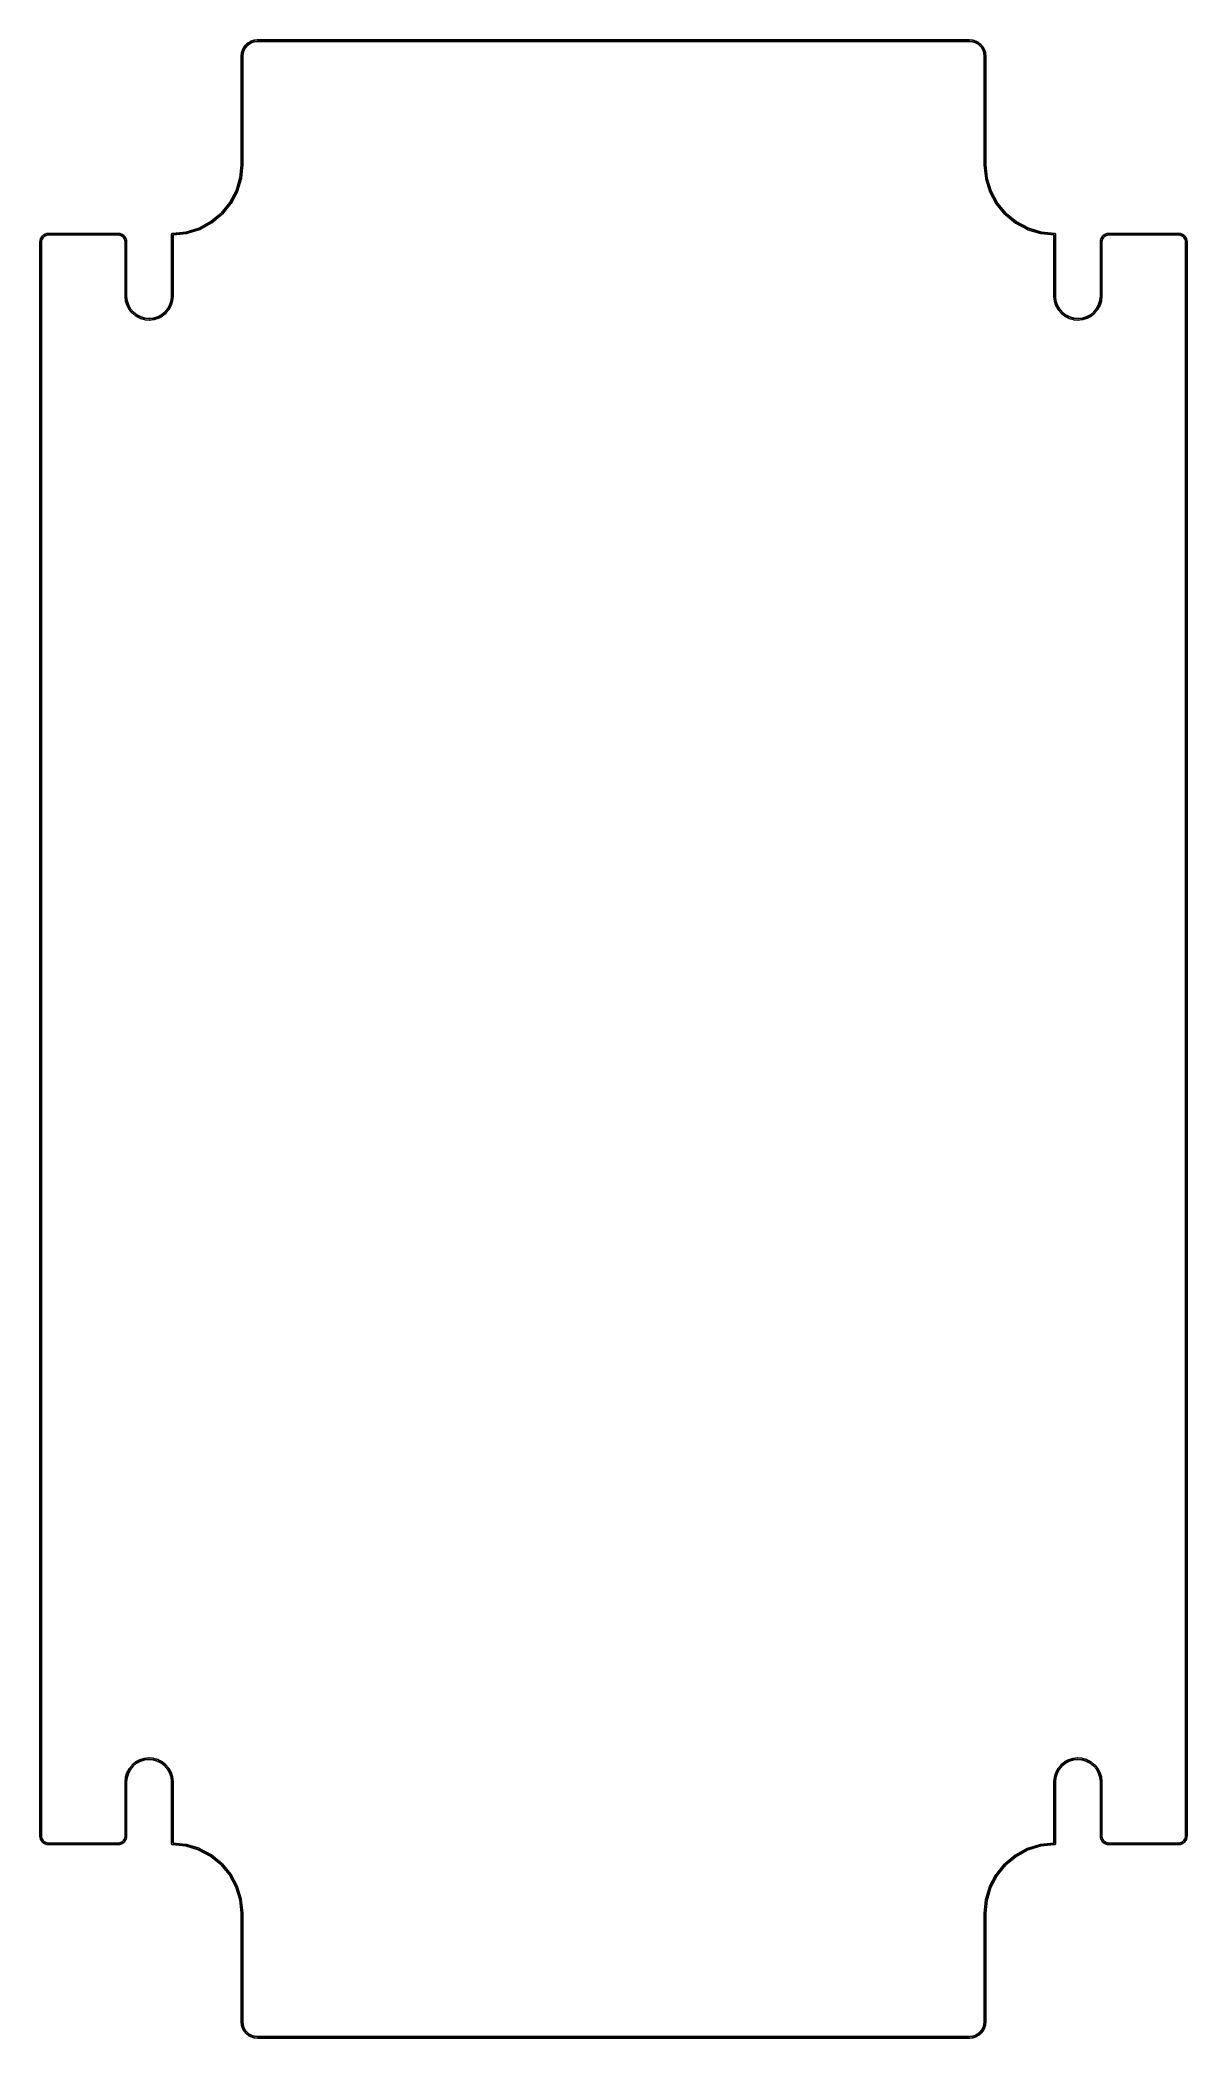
# Model space of a CAD drawing. Extents: x -18.5 to 18.5, y -32.3 to 32.3.
import ezdxf

# ---------------------------------------------------------------- set-up
doc = ezdxf.new("R2010")
doc.units = 0
doc.layers.add('BLACK', color=7, linetype='CONTINUOUS')

msp = doc.modelspace()

# ---------------------------------------------------------------- linework, layer by layer
at = {"layer": 'BLACK', "linetype": 'CONTINUOUS'}
for p, q in [((-11.5047, 32.2749), (-11.5036, 32.275)), ((-11.5036, 32.275), (-11.5013, 32.275)), ((-11.5013, 32.275), (-11.5012, 32.275)), ((-11.5012, 32.275), (11.5012, 32.275)), ((11.5012, 32.275), (11.5024, 32.2749)), ((-12.025, 31.7512), (-12.0249, 31.7524)), ((-12.025, 28.2512), (-12.025, 31.7512)), ((-12.0249, 31.7524), (-12.0154, 31.8496)), ((-12.0249, 31.7524), (-12.0249, 31.7524)), ((-12.0154, 31.8496), (-12.0153, 31.8499)), ((-12.0153, 31.8499), (-12.0148, 31.8521)), ((-12.0148, 31.8521), (-12.0144, 31.8543)), ((-12.0144, 31.8543), (-11.9862, 31.9478)), ((-11.9862, 31.9478), (-11.9861, 31.9481)), ((-11.9861, 31.9481), (-11.9852, 31.9502)), ((-11.9852, 31.9502), (-11.9843, 31.9523)), ((-11.9843, 31.9523), (-11.9385, 32.0384)), ((-11.9658, 31.8422), (-11.975, 31.7488)), ((-11.975, 31.7488), (-11.975, 28.2488)), ((-11.939, 31.931), (-11.9658, 31.8422)), ((-11.8955, 32.0128), (-11.939, 31.931)), ((-11.9385, 32.0384), (-11.9384, 32.0387)), ((-11.9384, 32.0387), (-11.9371, 32.0406)), ((-11.9371, 32.0406), (-11.9358, 32.0425)), ((-11.9358, 32.0425), (-11.8742, 32.1181)), ((-11.837, 32.0846), (-11.8955, 32.0128)), ((-11.8742, 32.1181), (-11.8739, 32.1184)), ((-11.8739, 32.1184), (-11.8723, 32.12)), ((-11.8723, 32.12), (-11.8707, 32.1216)), ((-11.8707, 32.1216), (-11.7955, 32.1838)), ((-11.7655, 32.1437), (-11.837, 32.0846)), ((-11.7955, 32.1838), (-11.7953, 32.184)), ((-11.7953, 32.184), (-11.7933, 32.1853)), ((-11.7933, 32.1853), (-11.7915, 32.1865)), ((-11.7915, 32.1865), (-11.7056, 32.2329)), ((-11.684, 32.1878), (-11.7655, 32.1437)), ((-11.7056, 32.2329), (-11.7053, 32.2331)), ((-11.7053, 32.2331), (-11.7032, 32.2339)), ((-11.7032, 32.2339), (-11.7012, 32.2348)), ((-11.7012, 32.2348), (-11.6079, 32.2637)), ((-11.5955, 32.2152), (-11.684, 32.1878)), ((-11.6079, 32.2637), (-11.6076, 32.2638)), ((-11.6076, 32.2638), (-11.6054, 32.2642)), ((-11.6054, 32.2642), (-11.6032, 32.2647)), ((-11.6032, 32.2647), (-11.5061, 32.2749)), ((-11.5021, 32.225), (-11.5955, 32.2152)), ((-11.5061, 32.2749), (-11.5058, 32.2749)), ((-11.5058, 32.2749), (-11.5047, 32.2749)), ((-11.4999, 32.225), (-11.5021, 32.225)), ((11.4988, 32.225), (-11.4999, 32.225)), ((11.5922, 32.2158), (11.4988, 32.225)), ((11.5024, 32.2749), (11.5024, 32.2749)), ((11.5024, 32.2749), (11.5996, 32.2654)), ((11.681, 32.189), (11.5922, 32.2158)), ((11.5996, 32.2654), (11.5999, 32.2653)), ((11.5999, 32.2653), (11.6021, 32.2648)), ((11.6021, 32.2648), (11.6043, 32.2644)), ((11.6043, 32.2644), (11.6978, 32.2362)), ((11.7628, 32.1455), (11.681, 32.189)), ((11.6978, 32.2362), (11.6981, 32.2361)), ((11.6981, 32.2361), (11.7002, 32.2352)), ((11.7002, 32.2352), (11.7023, 32.2343)), ((11.7023, 32.2343), (11.7884, 32.1885)), ((11.8346, 32.087), (11.7628, 32.1455)), ((11.7884, 32.1885), (11.7887, 32.1884)), ((11.7887, 32.1884), (11.7906, 32.1871)), ((11.7906, 32.1871), (11.7925, 32.1858)), ((11.7925, 32.1858), (11.8681, 32.1242)), ((11.8937, 32.0155), (11.8346, 32.087)), ((11.8681, 32.1242), (11.8684, 32.1239)), ((11.8684, 32.1239), (11.87, 32.1223)), ((11.87, 32.1223), (11.8716, 32.1207)), ((11.8716, 32.1207), (11.9338, 32.0455)), ((11.9378, 31.934), (11.8937, 32.0155)), ((11.9338, 32.0455), (11.934, 32.0453)), ((11.934, 32.0453), (11.9353, 32.0433)), ((11.9353, 32.0433), (11.9365, 32.0415)), ((11.9365, 32.0415), (11.9829, 31.9556)), ((11.9652, 31.8455), (11.9378, 31.934)), ((11.975, 31.7521), (11.9652, 31.8455)), ((11.975, 31.7499), (11.975, 31.7521)), ((11.975, 28.2503), (11.975, 31.7499)), ((11.9829, 31.9556), (11.9831, 31.9553)), ((11.9831, 31.9553), (11.9839, 31.9532)), ((11.9839, 31.9532), (11.9848, 31.9512)), ((11.9848, 31.9512), (12.0137, 31.8579)), ((12.0137, 31.8579), (12.0138, 31.8576)), ((12.0138, 31.8576), (12.0142, 31.8554)), ((12.0142, 31.8554), (12.0147, 31.8532)), ((12.0147, 31.8532), (12.0249, 31.7561)), ((12.0249, 31.7561), (12.0249, 31.7558)), ((12.0249, 31.7558), (12.0249, 31.7547)), ((12.0249, 31.7547), (12.025, 31.7536)), ((12.025, 31.7536), (12.025, 31.7513)), ((12.025, 31.7513), (12.025, 31.7512)), ((12.025, 31.7512), (12.025, 28.2501)), ((-12.193, 27.4022), (-12.0675, 27.8179)), ((-12.0189, 27.8057), (-12.1458, 27.3854)), ((-12.0675, 27.8179), (-12.025, 28.2512)), ((-12.0185, 27.8079), (-12.0189, 27.8057)), ((-12.018, 27.8102), (-12.0185, 27.8079)), ((-11.9751, 28.2476), (-12.018, 27.8105)), ((-12.018, 27.8105), (-12.018, 27.8102)), ((-11.975, 28.2488), (-11.9751, 28.2476)), ((-11.9751, 28.2476), (-11.9751, 28.2476)), ((11.975, 28.2499), (11.975, 28.2503)), ((11.975, 28.2496), (11.975, 28.2499)), ((11.975, 28.2488), (11.975, 28.2496)), ((11.9751, 28.2342), (11.975, 28.2488)), ((11.975, 28.2488), (11.975, 28.2488)), ((11.9752, 28.2331), (11.9751, 28.2342)), ((11.9752, 28.232), (11.9752, 28.2331)), ((11.9752, 28.2317), (11.9752, 28.232)), ((12.0211, 27.795), (11.9752, 28.2317)), ((12.0215, 27.7927), (12.0211, 27.795)), ((12.022, 27.7905), (12.0215, 27.7927)), ((12.0221, 27.7902), (12.022, 27.7905)), ((12.1519, 27.3707), (12.0221, 27.7902)), ((12.025, 28.2501), (12.0251, 28.2356)), ((12.0251, 28.2356), (12.0706, 27.8026)), ((12.0706, 27.8026), (12.199, 27.3878)), ((-12.3968, 27.0188), (-12.193, 27.4022)), ((-12.1477, 27.3809), (-12.3539, 26.9931)), ((-12.1468, 27.3829), (-12.1477, 27.3809)), ((-12.1459, 27.385), (-12.1468, 27.3829)), ((-12.1458, 27.3854), (-12.1459, 27.385)), ((12.1528, 27.3686), (12.1519, 27.3707)), ((12.1537, 27.3665), (12.1528, 27.3686)), ((12.1538, 27.3662), (12.1537, 27.3665)), ((12.3627, 26.9799), (12.1538, 27.3662)), ((12.199, 27.3878), (12.4055, 27.0059)), ((-13.0059, 26.4055), (-12.6713, 26.6823)), ((-12.6375, 26.6453), (-12.9759, 26.3654)), ((-12.6713, 26.6823), (-12.3968, 27.0188)), ((-12.6359, 26.6469), (-12.6375, 26.6453)), ((-12.6343, 26.6485), (-12.6359, 26.6469)), ((-12.6341, 26.6488), (-12.6343, 26.6485)), ((-12.3566, 26.9891), (-12.6341, 26.6488)), ((-12.3553, 26.9909), (-12.3566, 26.9891)), ((-12.354, 26.9928), (-12.3553, 26.9909)), ((-12.3539, 26.9931), (-12.354, 26.9928)), ((12.3639, 26.978), (12.3627, 26.9799)), ((12.3652, 26.9762), (12.3639, 26.978)), ((12.3654, 26.9759), (12.3652, 26.9762)), ((12.6453, 26.6375), (12.3654, 26.9759)), ((12.4055, 27.0059), (12.6823, 26.6713)), ((12.6469, 26.6359), (12.6453, 26.6375)), ((12.6485, 26.6343), (12.6469, 26.6359)), ((12.6488, 26.6341), (12.6485, 26.6343)), ((12.9891, 26.3566), (12.6488, 26.6341)), ((12.6823, 26.6713), (13.0188, 26.3968)), ((-18.5192, 25.8058), (-18.5051, 25.8525)), ((-18.5051, 25.8525), (-18.505, 25.8528)), ((-18.505, 25.8528), (-18.5041, 25.8549)), ((-18.5041, 25.8549), (-18.5032, 25.857)), ((-18.5032, 25.857), (-18.4803, 25.9001)), ((-18.4803, 25.9001), (-18.4801, 25.9004)), ((-18.4801, 25.9004), (-18.4788, 25.9023)), ((-18.4788, 25.9023), (-18.4776, 25.9041)), ((-18.4776, 25.9041), (-18.4468, 25.942)), ((-18.4579, 25.8357), (-18.4706, 25.7937)), ((-18.4373, 25.8744), (-18.4579, 25.8357)), ((-18.4468, 25.942), (-18.4465, 25.9422)), ((-18.4465, 25.9422), (-18.4449, 25.9438)), ((-18.4449, 25.9438), (-18.4433, 25.9454)), ((-18.4433, 25.9454), (-18.4057, 25.9765)), ((-18.4096, 25.9085), (-18.4373, 25.8744)), ((-18.3758, 25.9364), (-18.4096, 25.9085)), ((-18.4057, 25.9765), (-18.4055, 25.9767)), ((-18.4057, 25.9765), (-18.4057, 25.9765)), ((-18.4057, 25.9765), (-18.4057, 25.9765)), ((-18.4055, 25.9767), (-18.4036, 25.978)), ((-18.4036, 25.978), (-18.4017, 25.9793)), ((-18.4017, 25.9793), (-18.3588, 26.0025)), ((-18.3371, 25.9573), (-18.3758, 25.9364)), ((-18.3588, 26.0025), (-18.3585, 26.0026)), ((-18.3585, 26.0026), (-18.3563, 26.0035)), ((-18.3563, 26.0035), (-18.3543, 26.0043)), ((-18.3543, 26.0043), (-18.3077, 26.0188)), ((-18.2952, 25.9703), (-18.3371, 25.9573)), ((-18.3077, 26.0188), (-18.3073, 26.0189)), ((-18.3073, 26.0189), (-18.3051, 26.0193)), ((-18.3051, 26.0193), (-18.3029, 26.0198)), ((-18.3029, 26.0198), (-18.2544, 26.0249)), ((-18.2504, 25.975), (-18.2952, 25.9703)), ((-18.2544, 26.0249), (-18.254, 26.0249)), ((-18.254, 26.0249), (-18.2529, 26.0249)), ((-18.2529, 26.0249), (-18.2518, 26.025)), ((-18.2518, 26.025), (-18.2513, 26.025)), ((-18.2513, 26.025), (-18.2512, 26.025)), ((-18.2512, 26.025), (-15.9988, 26.025)), ((-18.2499, 25.975), (-18.2504, 25.975)), ((-16.0012, 25.975), (-18.2499, 25.975)), ((-15.9563, 25.9706), (-16.0012, 25.975)), ((-15.9988, 26.025), (-15.9976, 26.0249)), ((-15.9976, 26.0249), (-15.9976, 26.0249)), ((-15.9976, 26.0249), (-15.949, 26.0201)), ((-15.9143, 25.9579), (-15.9563, 25.9706)), ((-15.949, 26.0201), (-15.9487, 26.0201)), ((-15.9487, 26.0201), (-15.9464, 26.0196)), ((-15.9464, 26.0196), (-15.9442, 26.0192)), ((-15.9442, 26.0192), (-15.8975, 26.0051)), ((-15.8756, 25.9373), (-15.9143, 25.9579)), ((-15.8975, 26.0051), (-15.8975, 26.0051)), ((-15.8975, 26.0051), (-15.8972, 26.005)), ((-15.8972, 26.005), (-15.8951, 26.0041)), ((-15.8951, 26.0041), (-15.893, 26.0032)), ((-15.893, 26.0032), (-15.8499, 25.9803)), ((-15.8415, 25.9096), (-15.8756, 25.9373)), ((-15.8499, 25.9803), (-15.8496, 25.9801)), ((-15.8496, 25.9801), (-15.8477, 25.9788)), ((-15.8477, 25.9788), (-15.8459, 25.9776)), ((-15.8459, 25.9776), (-15.808, 25.9468)), ((-15.8136, 25.8758), (-15.8415, 25.9096)), ((-15.7927, 25.8371), (-15.8136, 25.8758)), ((-15.808, 25.9468), (-15.8078, 25.9465)), ((-15.8078, 25.9465), (-15.8062, 25.9449)), ((-15.8062, 25.9449), (-15.8046, 25.9433)), ((-15.8046, 25.9433), (-15.7735, 25.9057)), ((-15.7797, 25.7952), (-15.7927, 25.8371)), ((-15.7735, 25.9057), (-15.7735, 25.9057)), ((-15.7735, 25.9057), (-15.7735, 25.9057)), ((-15.7735, 25.9057), (-15.7733, 25.9055)), ((-15.7733, 25.9055), (-15.772, 25.9036)), ((-15.772, 25.9036), (-15.7707, 25.9017)), ((-15.7707, 25.9017), (-15.7475, 25.8588)), ((-15.7475, 25.8588), (-15.7474, 25.8585)), ((-15.7474, 25.8585), (-15.7465, 25.8563)), ((-15.7465, 25.8563), (-15.7457, 25.8543)), ((-15.7457, 25.8543), (-15.7312, 25.8077)), ((-14.275, 26.0012), (-14.2746, 26.0049)), ((-14.275, 24.0012), (-14.275, 26.0012)), ((-14.2746, 26.0049), (-14.2732, 26.0096)), ((-14.2732, 26.0096), (-14.2709, 26.014)), ((-14.2709, 26.014), (-14.2678, 26.0178)), ((-14.2678, 26.0178), (-14.264, 26.0209)), ((-14.264, 26.0209), (-14.2596, 26.0232)), ((-14.2596, 26.0232), (-14.2549, 26.0246)), ((-14.2549, 26.0246), (-14.25, 26.0251)), ((-14.25, 26.0251), (-14.2488, 26.025)), ((-14.2488, 26.025), (-14.2356, 26.0251)), ((-14.2356, 26.0251), (-13.8026, 26.0706)), ((-13.795, 26.0211), (-14.225, 25.9759)), ((-14.225, 25.9759), (-14.225, 23.9988)), ((-13.8026, 26.0706), (-13.3878, 26.199)), ((-13.7927, 26.0215), (-13.795, 26.0211)), ((-13.7905, 26.022), (-13.7927, 26.0215)), ((-13.7902, 26.0221), (-13.7905, 26.022)), ((-13.3707, 26.1519), (-13.7902, 26.0221)), ((-13.3878, 26.199), (-13.0059, 26.4055)), ((-13.3686, 26.1528), (-13.3707, 26.1519)), ((-13.3665, 26.1537), (-13.3686, 26.1528)), ((-13.3662, 26.1538), (-13.3665, 26.1537)), ((-12.9799, 26.3627), (-13.3662, 26.1538)), ((-12.978, 26.3639), (-12.9799, 26.3627)), ((-12.9762, 26.3652), (-12.978, 26.3639)), ((-12.9759, 26.3654), (-12.9762, 26.3652)), ((12.9909, 26.3553), (12.9891, 26.3566)), ((12.9928, 26.354), (12.9909, 26.3553)), ((12.9931, 26.3539), (12.9928, 26.354)), ((13.3809, 26.1477), (12.9931, 26.3539)), ((13.0188, 26.3968), (13.4022, 26.193)), ((13.3829, 26.1468), (13.3809, 26.1477)), ((13.385, 26.1459), (13.3829, 26.1468)), ((13.3854, 26.1458), (13.385, 26.1459)), ((13.8057, 26.0189), (13.3854, 26.1458)), ((13.4022, 26.193), (13.8179, 26.0675)), ((13.8079, 26.0185), (13.8057, 26.0189)), ((13.8102, 26.018), (13.8079, 26.0185)), ((13.8105, 26.018), (13.8102, 26.018)), ((14.225, 25.9773), (13.8105, 26.018)), ((13.8179, 26.0675), (14.2524, 26.0249)), ((14.225, 24.0002), (14.225, 25.9773)), ((14.2524, 26.0249), (14.2527, 26.0249)), ((14.2527, 26.0249), (14.2549, 26.0246)), ((14.2549, 26.0246), (14.2596, 26.0232)), ((14.2596, 26.0232), (14.264, 26.0209)), ((14.264, 26.0209), (14.2678, 26.0178)), ((14.2678, 26.0178), (14.2709, 26.014)), ((14.2709, 26.014), (14.2732, 26.0096)), ((14.2732, 26.0096), (14.2746, 26.0049)), ((14.2746, 26.0049), (14.275, 26.0012)), ((14.275, 26.0012), (14.275, 24)), ((15.7308, 25.8058), (15.7449, 25.8525)), ((15.7449, 25.8525), (15.745, 25.8528)), ((15.745, 25.8528), (15.7459, 25.8549)), ((15.7459, 25.8549), (15.7468, 25.857)), ((15.7468, 25.857), (15.7697, 25.9001)), ((15.7697, 25.9001), (15.7699, 25.9004)), ((15.7699, 25.9004), (15.7712, 25.9023)), ((15.7712, 25.9023), (15.7724, 25.9041)), ((15.7724, 25.9041), (15.8032, 25.942)), ((15.7921, 25.8357), (15.7794, 25.7937)), ((15.8127, 25.8744), (15.7921, 25.8357)), ((15.8032, 25.942), (15.8035, 25.9422)), ((15.8035, 25.9422), (15.8051, 25.9438)), ((15.8051, 25.9438), (15.8067, 25.9454)), ((15.8067, 25.9454), (15.8443, 25.9765)), ((15.8404, 25.9085), (15.8127, 25.8744)), ((15.8742, 25.9364), (15.8404, 25.9085)), ((15.8443, 25.9765), (15.8445, 25.9767)), ((15.8443, 25.9765), (15.8443, 25.9765)), ((15.8443, 25.9765), (15.8443, 25.9765)), ((15.8445, 25.9767), (15.8464, 25.978)), ((15.8464, 25.978), (15.8483, 25.9793)), ((15.8483, 25.9793), (15.8912, 26.0025)), ((15.9129, 25.9573), (15.8742, 25.9364)), ((15.8912, 26.0025), (15.8915, 26.0026)), ((15.8915, 26.0026), (15.8936, 26.0035)), ((15.8936, 26.0035), (15.8957, 26.0043)), ((15.8957, 26.0043), (15.9423, 26.0188)), ((15.9548, 25.9703), (15.9129, 25.9573)), ((15.9423, 26.0188), (15.9427, 26.0189)), ((15.9427, 26.0189), (15.9449, 26.0193)), ((15.9449, 26.0193), (15.9471, 26.0198)), ((15.9471, 26.0198), (15.9956, 26.0249)), ((15.9996, 25.975), (15.9548, 25.9703)), ((15.9956, 26.0249), (15.996, 26.0249)), ((15.996, 26.0249), (15.9971, 26.0249)), ((15.9971, 26.0249), (15.9982, 26.025)), ((15.9982, 26.025), (15.9987, 26.025)), ((15.9987, 26.025), (15.9988, 26.025)), ((15.9988, 26.025), (18.2512, 26.025)), ((16.0001, 25.975), (15.9996, 25.975)), ((18.2488, 25.975), (16.0001, 25.975)), ((18.2937, 25.9706), (18.2488, 25.975)), ((18.2512, 26.025), (18.2524, 26.0249)), ((18.2524, 26.0249), (18.2524, 26.0249)), ((18.2524, 26.0249), (18.301, 26.0201)), ((18.3357, 25.9579), (18.2937, 25.9706)), ((18.301, 26.0201), (18.3013, 26.0201)), ((18.3013, 26.0201), (18.3036, 26.0196)), ((18.3036, 26.0196), (18.3058, 26.0192)), ((18.3058, 26.0192), (18.3525, 26.0051)), ((18.3744, 25.9373), (18.3357, 25.9579)), ((18.3525, 26.0051), (18.3525, 26.0051)), ((18.3525, 26.0051), (18.3528, 26.005)), ((18.3528, 26.005), (18.3549, 26.0041)), ((18.3549, 26.0041), (18.357, 26.0032)), ((18.357, 26.0032), (18.4001, 25.9803)), ((18.4085, 25.9096), (18.3744, 25.9373)), ((18.4001, 25.9803), (18.4004, 25.9801)), ((18.4004, 25.9801), (18.4023, 25.9788)), ((18.4023, 25.9788), (18.4041, 25.9776)), ((18.4041, 25.9776), (18.442, 25.9468)), ((18.4364, 25.8758), (18.4085, 25.9096)), ((18.4573, 25.8371), (18.4364, 25.8758)), ((18.442, 25.9468), (18.4422, 25.9465)), ((18.4422, 25.9465), (18.4438, 25.9449)), ((18.4438, 25.9449), (18.4454, 25.9433)), ((18.4454, 25.9433), (18.4765, 25.9057)), ((18.4703, 25.7952), (18.4573, 25.8371)), ((18.4765, 25.9057), (18.4765, 25.9057)), ((18.4765, 25.9057), (18.4765, 25.9057)), ((18.4765, 25.9057), (18.4767, 25.9055)), ((18.4767, 25.9055), (18.478, 25.9036)), ((18.478, 25.9036), (18.4793, 25.9017)), ((18.4793, 25.9017), (18.5025, 25.8588)), ((18.5025, 25.8588), (18.5026, 25.8585)), ((18.5026, 25.8585), (18.5035, 25.8563)), ((18.5035, 25.8563), (18.5043, 25.8543)), ((18.5043, 25.8543), (18.5188, 25.8077)), ((-18.525, 25.7512), (-18.5249, 25.7524)), ((-18.525, 15.7488), (-18.525, 25.7512)), ((-18.5249, 25.7524), (-18.5201, 25.801)), ((-18.5249, 25.7524), (-18.5249, 25.7524)), ((-18.5201, 25.8013), (-18.5196, 25.8036)), ((-18.5201, 25.801), (-18.5201, 25.8013)), ((-18.5196, 25.8036), (-18.5192, 25.8058)), ((-18.4706, 25.7937), (-18.475, 25.7488)), ((-18.475, 25.7488), (-18.475, -25.7499)), ((-15.775, 25.7504), (-15.7797, 25.7952)), ((-15.775, 25.7499), (-15.775, 25.7504)), ((-15.775, 24.0002), (-15.775, 25.7499)), ((-15.7312, 25.8077), (-15.7311, 25.8073)), ((-15.7311, 25.8073), (-15.7307, 25.8051)), ((-15.7307, 25.8051), (-15.7302, 25.8029)), ((-15.7302, 25.8029), (-15.7251, 25.7544)), ((-15.7251, 25.7544), (-15.7251, 25.754)), ((-15.7251, 25.754), (-15.7251, 25.7529)), ((-15.7251, 25.7529), (-15.725, 25.7518)), ((-15.725, 25.7518), (-15.725, 25.7513)), ((-15.725, 25.7513), (-15.725, 25.7512)), ((-15.725, 25.7512), (-15.725, 24)), ((15.725, 25.7512), (15.7251, 25.7524)), ((15.725, 24.0012), (15.725, 25.7512)), ((15.7251, 25.7524), (15.7299, 25.801)), ((15.7251, 25.7524), (15.7251, 25.7524)), ((15.7299, 25.8013), (15.7304, 25.8036)), ((15.7299, 25.801), (15.7299, 25.8013)), ((15.7304, 25.8036), (15.7308, 25.8058)), ((15.7794, 25.7937), (15.775, 25.7488)), ((15.775, 25.7488), (15.775, 23.9988)), ((18.475, 25.7504), (18.4703, 25.7952)), ((18.475, 25.7499), (18.475, 25.7504)), ((18.475, -25.7488), (18.475, 25.7499)), ((18.5188, 25.8077), (18.5189, 25.8073)), ((18.5189, 25.8073), (18.5193, 25.8051)), ((18.5193, 25.8051), (18.5198, 25.8029)), ((18.5198, 25.8029), (18.5249, 25.7544)), ((18.5249, 25.7544), (18.5249, 25.754)), ((18.5249, 25.754), (18.5249, 25.7529)), ((18.5249, 25.7529), (18.525, 25.7518)), ((18.525, 25.7518), (18.525, 25.7513)), ((18.525, 25.7513), (18.525, 25.7512)), ((18.525, 25.7512), (18.525, -25.7512)), ((-15.775, 23.9998), (-15.775, 24.0002)), ((-15.775, 24.0002), (-15.775, 24.0002)), ((-15.775, 23.9988), (-15.775, 23.9998)), ((-15.775, 23.9987), (-15.775, 23.9988)), ((-15.7749, 23.9894), (-15.775, 23.9987)), ((-15.7748, 23.9882), (-15.7749, 23.9894)), ((-15.7748, 23.9871), (-15.7748, 23.9882)), ((-15.7748, 23.9867), (-15.7748, 23.9871)), ((-15.7585, 23.8413), (-15.7748, 23.9867)), ((-15.725, 24), (-15.7249, 23.991)), ((-15.7249, 23.991), (-15.709, 23.8493)), ((-14.2889, 23.8592), (-14.275, 24.0012)), ((-14.2251, 23.9976), (-14.2394, 23.8519)), ((-14.225, 23.9988), (-14.2251, 23.9976)), ((-14.2251, 23.9976), (-14.2251, 23.9976)), ((14.225, 23.9998), (14.225, 24.0002)), ((14.225, 24.0002), (14.225, 24.0002)), ((14.225, 23.9988), (14.225, 23.9998)), ((14.225, 23.9987), (14.225, 23.9988)), ((14.2251, 23.9894), (14.225, 23.9987)), ((14.2252, 23.9882), (14.2251, 23.9894)), ((14.2252, 23.9871), (14.2252, 23.9882)), ((14.2252, 23.9867), (14.2252, 23.9871)), ((14.2415, 23.8413), (14.2252, 23.9867)), ((14.275, 24), (14.2751, 23.991)), ((14.2751, 23.991), (14.291, 23.8493)), ((15.7111, 23.8592), (15.725, 24.0012)), ((15.7749, 23.9976), (15.7606, 23.8519)), ((15.775, 23.9988), (15.7749, 23.9976)), ((15.7749, 23.9976), (15.7749, 23.9976)), ((-15.758, 23.8391), (-15.7585, 23.8413)), ((-15.7575, 23.8368), (-15.758, 23.8391)), ((-15.7574, 23.8365), (-15.7575, 23.8368)), ((-15.7132, 23.697), (-15.7574, 23.8365)), ((-15.7123, 23.6949), (-15.7132, 23.697)), ((-15.7114, 23.6928), (-15.7123, 23.6949)), ((-15.7113, 23.6925), (-15.7114, 23.6928)), ((-15.6407, 23.5642), (-15.7113, 23.6925)), ((-15.709, 23.8493), (-15.6663, 23.7144)), ((-15.6663, 23.7144), (-15.5981, 23.5905)), ((-15.6395, 23.5624), (-15.6407, 23.5642)), ((-15.6382, 23.5605), (-15.6395, 23.5624)), ((-15.638, 23.5602), (-15.6382, 23.5605)), ((-15.5439, 23.4481), (-15.638, 23.5602)), ((-15.5981, 23.5905), (-15.5072, 23.4821)), ((-15.5423, 23.4465), (-15.5439, 23.4481)), ((-15.5407, 23.4449), (-15.5423, 23.4465)), ((-15.5404, 23.4447), (-15.5407, 23.4449)), ((-15.4263, 23.3529), (-15.5404, 23.4447)), ((-15.5072, 23.4821), (-15.3969, 23.3934)), ((-15.4245, 23.3517), (-15.4263, 23.3529)), ((-15.4226, 23.3504), (-15.4245, 23.3517)), ((-15.4223, 23.3503), (-15.4226, 23.3504)), ((-15.4222, 23.3503), (-15.4223, 23.3503)), ((-15.4223, 23.3503), (-15.4223, 23.3503)), ((-15.2925, 23.2825), (-15.4222, 23.3503)), ((-15.3969, 23.3934), (-15.2715, 23.3279)), ((-15.2904, 23.2816), (-15.2925, 23.2825)), ((-15.2883, 23.2807), (-15.2904, 23.2816)), ((-15.288, 23.2806), (-15.2883, 23.2807)), ((-15.1476, 23.2393), (-15.288, 23.2806)), ((-15.288, 23.2806), (-15.288, 23.2806)), ((-15.2715, 23.3279), (-15.1358, 23.288)), ((-15.1454, 23.2389), (-15.1476, 23.2393)), ((-15.1431, 23.2384), (-15.1454, 23.2389)), ((-15.1428, 23.2384), (-15.1431, 23.2384)), ((-14.997, 23.2251), (-15.1428, 23.2384)), ((-15.1358, 23.288), (-14.9949, 23.2751)), ((-14.9949, 23.2751), (-14.8542, 23.2899)), ((-14.8466, 23.2405), (-14.9922, 23.2252)), ((-14.8542, 23.2899), (-14.7191, 23.3318)), ((-14.8444, 23.2409), (-14.8466, 23.2405)), ((-14.8421, 23.2413), (-14.8444, 23.2409)), ((-14.8418, 23.2414), (-14.8421, 23.2413)), ((-14.702, 23.2847), (-14.8418, 23.2414)), ((-14.7191, 23.3318), (-14.5947, 23.399)), ((-14.6999, 23.2856), (-14.702, 23.2847)), ((-14.6978, 23.2864), (-14.6999, 23.2856)), ((-14.6975, 23.2866), (-14.6978, 23.2864)), ((-14.5687, 23.3562), (-14.6975, 23.2866)), ((-14.5947, 23.399), (-14.4856, 23.4892)), ((-14.5668, 23.3575), (-14.5687, 23.3562)), ((-14.5649, 23.3587), (-14.5668, 23.3575)), ((-14.5647, 23.359), (-14.5649, 23.3587)), ((-14.4519, 23.4523), (-14.5647, 23.359)), ((-14.4856, 23.4892), (-14.3962, 23.5989)), ((-14.4503, 23.4539), (-14.4519, 23.4523)), ((-14.4487, 23.4555), (-14.4503, 23.4539)), ((-14.4484, 23.4557), (-14.4487, 23.4555)), ((-14.3559, 23.5692), (-14.4484, 23.4557)), ((-14.3962, 23.5989), (-14.3298, 23.7238)), ((-14.3547, 23.571), (-14.3559, 23.5692)), ((-14.3534, 23.5729), (-14.3547, 23.571)), ((-14.3532, 23.5732), (-14.3534, 23.5729)), ((-14.2845, 23.7025), (-14.3532, 23.5732)), ((-14.3298, 23.7238), (-14.2889, 23.8592)), ((-14.2837, 23.7045), (-14.2845, 23.7025)), ((-14.2828, 23.7066), (-14.2837, 23.7045)), ((-14.2827, 23.707), (-14.2828, 23.7066)), ((-14.2404, 23.8471), (-14.2827, 23.707)), ((-14.2399, 23.8493), (-14.2404, 23.8471)), ((-14.2394, 23.8515), (-14.2399, 23.8493)), ((-14.2394, 23.8519), (-14.2394, 23.8515)), ((14.242, 23.8391), (14.2415, 23.8413)), ((14.2425, 23.8368), (14.242, 23.8391)), ((14.2426, 23.8365), (14.2425, 23.8368)), ((14.2868, 23.697), (14.2426, 23.8365)), ((14.2877, 23.6949), (14.2868, 23.697)), ((14.2886, 23.6928), (14.2877, 23.6949)), ((14.2887, 23.6925), (14.2886, 23.6928)), ((14.3593, 23.5642), (14.2887, 23.6925)), ((14.291, 23.8493), (14.3337, 23.7144)), ((14.3337, 23.7144), (14.4019, 23.5905)), ((14.3605, 23.5624), (14.3593, 23.5642)), ((14.3618, 23.5605), (14.3605, 23.5624)), ((14.362, 23.5602), (14.3618, 23.5605)), ((14.4561, 23.4481), (14.362, 23.5602)), ((14.4019, 23.5905), (14.4928, 23.4821)), ((14.4577, 23.4465), (14.4561, 23.4481)), ((14.4593, 23.4449), (14.4577, 23.4465)), ((14.4596, 23.4447), (14.4593, 23.4449)), ((14.5737, 23.3529), (14.4596, 23.4447)), ((14.4928, 23.4821), (14.6031, 23.3934)), ((14.5755, 23.3517), (14.5737, 23.3529)), ((14.5774, 23.3504), (14.5755, 23.3517)), ((14.5777, 23.3503), (14.5774, 23.3504)), ((14.5778, 23.3503), (14.5777, 23.3503)), ((14.5777, 23.3503), (14.5777, 23.3503)), ((14.7075, 23.2825), (14.5778, 23.3503)), ((14.6031, 23.3934), (14.7285, 23.3279)), ((14.7096, 23.2816), (14.7075, 23.2825)), ((14.7117, 23.2807), (14.7096, 23.2816)), ((14.712, 23.2806), (14.7117, 23.2807)), ((14.8524, 23.2393), (14.712, 23.2806)), ((14.712, 23.2806), (14.712, 23.2806)), ((14.7285, 23.3279), (14.8642, 23.288)), ((14.8546, 23.2389), (14.8524, 23.2393)), ((14.8569, 23.2384), (14.8546, 23.2389)), ((14.8572, 23.2384), (14.8569, 23.2384)), ((15.003, 23.2251), (14.8572, 23.2384)), ((14.8642, 23.288), (15.0051, 23.2751)), ((15.0051, 23.2751), (15.1458, 23.2899)), ((15.1534, 23.2405), (15.0078, 23.2252)), ((15.1458, 23.2899), (15.2809, 23.3318)), ((15.1556, 23.2409), (15.1534, 23.2405)), ((15.1579, 23.2413), (15.1556, 23.2409)), ((15.1582, 23.2414), (15.1579, 23.2413)), ((15.298, 23.2847), (15.1582, 23.2414)), ((15.2809, 23.3318), (15.4053, 23.399)), ((15.3001, 23.2856), (15.298, 23.2847)), ((15.3022, 23.2864), (15.3001, 23.2856)), ((15.3025, 23.2866), (15.3022, 23.2864)), ((15.4313, 23.3562), (15.3025, 23.2866)), ((15.4053, 23.399), (15.5144, 23.4892)), ((15.4332, 23.3575), (15.4313, 23.3562)), ((15.4351, 23.3587), (15.4332, 23.3575)), ((15.4353, 23.359), (15.4351, 23.3587)), ((15.5481, 23.4523), (15.4353, 23.359)), ((15.5144, 23.4892), (15.6038, 23.5989)), ((15.5497, 23.4539), (15.5481, 23.4523)), ((15.5513, 23.4555), (15.5497, 23.4539)), ((15.5516, 23.4557), (15.5513, 23.4555)), ((15.6441, 23.5692), (15.5516, 23.4557)), ((15.6038, 23.5989), (15.6702, 23.7238)), ((15.6453, 23.571), (15.6441, 23.5692)), ((15.6466, 23.5729), (15.6453, 23.571)), ((15.6468, 23.5732), (15.6466, 23.5729)), ((15.7155, 23.7025), (15.6468, 23.5732)), ((15.6702, 23.7238), (15.7111, 23.8592)), ((15.7163, 23.7045), (15.7155, 23.7025)), ((15.7172, 23.7066), (15.7163, 23.7045)), ((15.7173, 23.707), (15.7172, 23.7066)), ((15.7596, 23.8471), (15.7173, 23.707)), ((15.7601, 23.8493), (15.7596, 23.8471)), ((15.7606, 23.8515), (15.7601, 23.8493)), ((15.7606, 23.8519), (15.7606, 23.8515)), ((-14.9948, 23.2251), (-14.997, 23.2251)), ((-14.9925, 23.2251), (-14.9948, 23.2251)), ((-14.9922, 23.2252), (-14.9925, 23.2251)), ((15.0052, 23.2251), (15.003, 23.2251)), ((15.0075, 23.2251), (15.0052, 23.2251)), ((15.0078, 23.2252), (15.0075, 23.2251)), ((-18.525, -25.7512), (-18.525, 15.7488)), ((-18.525, 15.7488), (-18.525, 15.7488)), ((-15.1534, -23.2405), (-15.0078, -23.2252)), ((-15.0078, -23.2252), (-15.0075, -23.2251)), ((-15.0075, -23.2251), (-15.0052, -23.2251)), ((-15.0052, -23.2251), (-15.003, -23.2251)), ((-15.003, -23.2251), (-14.8572, -23.2384)), ((14.8466, -23.2405), (14.9922, -23.2252)), ((14.9922, -23.2252), (14.9925, -23.2251)), ((14.9925, -23.2251), (14.9948, -23.2251)), ((14.9948, -23.2251), (14.997, -23.2251)), ((14.997, -23.2251), (15.1428, -23.2384)), ((-15.7749, -23.9976), (-15.7606, -23.8519)), ((-15.7606, -23.8515), (-15.7601, -23.8493)), ((-15.7606, -23.8519), (-15.7606, -23.8515)), ((-15.7601, -23.8493), (-15.7596, -23.8471)), ((-15.7596, -23.8471), (-15.7173, -23.707)), ((-15.7111, -23.8592), (-15.725, -24.0012)), ((-15.7173, -23.707), (-15.7172, -23.7066)), ((-15.7172, -23.7066), (-15.7163, -23.7046)), ((-15.7163, -23.7046), (-15.7155, -23.7025)), ((-15.7155, -23.7025), (-15.6468, -23.5732)), ((-15.6702, -23.7238), (-15.7111, -23.8592)), ((-15.6038, -23.5989), (-15.6702, -23.7238)), ((-15.6468, -23.5732), (-15.6466, -23.5729)), ((-15.6468, -23.5732), (-15.6468, -23.5732)), ((-15.6468, -23.5732), (-15.6468, -23.5732)), ((-15.6466, -23.5729), (-15.6453, -23.5711)), ((-15.6453, -23.5711), (-15.6441, -23.5692)), ((-15.6441, -23.5692), (-15.5516, -23.4557)), ((-15.5144, -23.4892), (-15.6038, -23.5989)), ((-15.5516, -23.4557), (-15.5516, -23.4557)), ((-15.5516, -23.4557), (-15.5515, -23.4557)), ((-15.5515, -23.4557), (-15.5513, -23.4555)), ((-15.5513, -23.4555), (-15.5497, -23.4539)), ((-15.5497, -23.4539), (-15.5481, -23.4523)), ((-15.5481, -23.4523), (-15.4353, -23.359)), ((-15.4053, -23.399), (-15.5144, -23.4892)), ((-15.4353, -23.359), (-15.4351, -23.3587)), ((-15.4353, -23.359), (-15.4353, -23.359)), ((-15.4353, -23.359), (-15.4353, -23.359)), ((-15.4351, -23.3587), (-15.4331, -23.3575)), ((-15.4331, -23.3575), (-15.4313, -23.3562)), ((-15.4313, -23.3562), (-15.3025, -23.2866)), ((-15.2809, -23.3318), (-15.4053, -23.399)), ((-15.3025, -23.2866), (-15.3022, -23.2864)), ((-15.3022, -23.2864), (-15.3001, -23.2856)), ((-15.3001, -23.2856), (-15.298, -23.2847)), ((-15.298, -23.2847), (-15.1582, -23.2414)), ((-15.1458, -23.2899), (-15.2809, -23.3318)), ((-15.1582, -23.2414), (-15.1579, -23.2413)), ((-15.1579, -23.2413), (-15.1556, -23.2409)), ((-15.1556, -23.2409), (-15.1534, -23.2405)), ((-15.0051, -23.2751), (-15.1458, -23.2899)), ((-14.8642, -23.288), (-15.0051, -23.2751)), ((-14.7285, -23.3279), (-14.8642, -23.288)), ((-14.8572, -23.2384), (-14.8572, -23.2384)), ((-14.8572, -23.2384), (-14.8569, -23.2384)), ((-14.8569, -23.2384), (-14.8546, -23.2389)), ((-14.8546, -23.2389), (-14.8524, -23.2393)), ((-14.8524, -23.2393), (-14.712, -23.2806)), ((-14.6031, -23.3934), (-14.7285, -23.3279)), ((-14.712, -23.2806), (-14.712, -23.2806)), ((-14.712, -23.2806), (-14.7117, -23.2807)), ((-14.7117, -23.2807), (-14.7095, -23.2816)), ((-14.7095, -23.2816), (-14.7075, -23.2825)), ((-14.7075, -23.2825), (-14.5777, -23.3503)), ((-14.4928, -23.4821), (-14.6031, -23.3934)), ((-14.5777, -23.3503), (-14.5774, -23.3504)), ((-14.5774, -23.3504), (-14.5755, -23.3517)), ((-14.5755, -23.3517), (-14.5737, -23.3529)), ((-14.5737, -23.3529), (-14.4596, -23.4447)), ((-14.4019, -23.5905), (-14.4928, -23.4821)), ((-14.4596, -23.4447), (-14.4596, -23.4447)), ((-14.4596, -23.4447), (-14.4596, -23.4447)), ((-14.4596, -23.4447), (-14.4593, -23.4449)), ((-14.4593, -23.4449), (-14.4577, -23.4465)), ((-14.4577, -23.4465), (-14.4561, -23.4481)), ((-14.4561, -23.4481), (-14.362, -23.5602)), ((-14.3337, -23.7144), (-14.4019, -23.5905)), ((-14.362, -23.5602), (-14.3618, -23.5605)), ((-14.3618, -23.5605), (-14.3605, -23.5624)), ((-14.3605, -23.5624), (-14.3593, -23.5642)), ((-14.3593, -23.5642), (-14.2887, -23.6925)), ((-14.291, -23.8493), (-14.3337, -23.7144)), ((-14.2751, -23.991), (-14.291, -23.8493)), ((-14.2887, -23.6925), (-14.2886, -23.6928)), ((-14.2886, -23.6928), (-14.2877, -23.6949)), ((-14.2877, -23.6949), (-14.2868, -23.697)), ((-14.2868, -23.697), (-14.2426, -23.8365)), ((-14.2426, -23.8365), (-14.2425, -23.8368)), ((-14.2425, -23.8368), (-14.242, -23.8391)), ((-14.242, -23.8391), (-14.2415, -23.8413)), ((-14.2415, -23.8413), (-14.2252, -23.9867)), ((14.2251, -23.9976), (14.2394, -23.8519)), ((14.2394, -23.8515), (14.2399, -23.8493)), ((14.2394, -23.8519), (14.2394, -23.8515)), ((14.2399, -23.8493), (14.2404, -23.8471)), ((14.2404, -23.8471), (14.2827, -23.707)), ((14.2889, -23.8592), (14.275, -24.0012)), ((14.2827, -23.707), (14.2828, -23.7066)), ((14.2828, -23.7066), (14.2837, -23.7046)), ((14.2837, -23.7046), (14.2845, -23.7025)), ((14.2845, -23.7025), (14.3532, -23.5732)), ((14.3298, -23.7238), (14.2889, -23.8592)), ((14.3962, -23.5989), (14.3298, -23.7238)), ((14.3532, -23.5732), (14.3534, -23.5729)), ((14.3532, -23.5732), (14.3532, -23.5732)), ((14.3532, -23.5732), (14.3532, -23.5732)), ((14.3534, -23.5729), (14.3547, -23.5711)), ((14.3547, -23.5711), (14.3559, -23.5692)), ((14.3559, -23.5692), (14.4484, -23.4557)), ((14.4856, -23.4892), (14.3962, -23.5989)), ((14.4484, -23.4557), (14.4484, -23.4557)), ((14.4484, -23.4557), (14.4485, -23.4557)), ((14.4485, -23.4557), (14.4487, -23.4555)), ((14.4487, -23.4555), (14.4503, -23.4539)), ((14.4503, -23.4539), (14.4519, -23.4523)), ((14.4519, -23.4523), (14.5647, -23.359)), ((14.5947, -23.399), (14.4856, -23.4892)), ((14.5647, -23.359), (14.5649, -23.3587)), ((14.5647, -23.359), (14.5647, -23.359)), ((14.5647, -23.359), (14.5647, -23.359)), ((14.5649, -23.3587), (14.5669, -23.3575)), ((14.5669, -23.3575), (14.5687, -23.3562)), ((14.5687, -23.3562), (14.6975, -23.2866)), ((14.7191, -23.3318), (14.5947, -23.399)), ((14.6975, -23.2866), (14.6978, -23.2864)), ((14.6978, -23.2864), (14.6999, -23.2856)), ((14.6999, -23.2856), (14.702, -23.2847)), ((14.702, -23.2847), (14.8418, -23.2414)), ((14.8542, -23.2899), (14.7191, -23.3318)), ((14.8418, -23.2414), (14.8421, -23.2413)), ((14.8421, -23.2413), (14.8444, -23.2409)), ((14.8444, -23.2409), (14.8466, -23.2405)), ((14.9949, -23.2751), (14.8542, -23.2899)), ((15.1358, -23.288), (14.9949, -23.2751)), ((15.2715, -23.3279), (15.1358, -23.288)), ((15.1428, -23.2384), (15.1428, -23.2384)), ((15.1428, -23.2384), (15.1431, -23.2384)), ((15.1431, -23.2384), (15.1454, -23.2389)), ((15.1454, -23.2389), (15.1476, -23.2393)), ((15.1476, -23.2393), (15.288, -23.2806)), ((15.3969, -23.3934), (15.2715, -23.3279)), ((15.288, -23.2806), (15.288, -23.2806)), ((15.288, -23.2806), (15.2883, -23.2807)), ((15.2883, -23.2807), (15.2905, -23.2816)), ((15.2905, -23.2816), (15.2925, -23.2825)), ((15.2925, -23.2825), (15.4223, -23.3503)), ((15.5072, -23.4821), (15.3969, -23.3934)), ((15.4223, -23.3503), (15.4226, -23.3504)), ((15.4226, -23.3504), (15.4245, -23.3517)), ((15.4245, -23.3517), (15.4263, -23.3529)), ((15.4263, -23.3529), (15.5404, -23.4447)), ((15.5981, -23.5905), (15.5072, -23.4821)), ((15.5404, -23.4447), (15.5404, -23.4447)), ((15.5404, -23.4447), (15.5404, -23.4447)), ((15.5404, -23.4447), (15.5407, -23.4449)), ((15.5407, -23.4449), (15.5423, -23.4465)), ((15.5423, -23.4465), (15.5439, -23.4481)), ((15.5439, -23.4481), (15.638, -23.5602)), ((15.6663, -23.7144), (15.5981, -23.5905)), ((15.638, -23.5602), (15.6382, -23.5605)), ((15.6382, -23.5605), (15.6395, -23.5624)), ((15.6395, -23.5624), (15.6407, -23.5642)), ((15.6407, -23.5642), (15.7113, -23.6925)), ((15.709, -23.8493), (15.6663, -23.7144)), ((15.7249, -23.991), (15.709, -23.8493)), ((15.7113, -23.6925), (15.7114, -23.6928)), ((15.7114, -23.6928), (15.7123, -23.6949)), ((15.7123, -23.6949), (15.7132, -23.697)), ((15.7132, -23.697), (15.7574, -23.8365)), ((15.7574, -23.8365), (15.7575, -23.8368)), ((15.7575, -23.8368), (15.758, -23.8391)), ((15.758, -23.8391), (15.7585, -23.8413)), ((15.7585, -23.8413), (15.7748, -23.9867)), ((-15.775, -23.9988), (-15.7749, -23.9976)), ((-15.775, -25.7488), (-15.775, -23.9988)), ((-15.7749, -23.9976), (-15.7749, -23.9976)), ((-15.725, -24.0012), (-15.725, -25.7512)), ((-14.275, -24.0002), (-14.2751, -23.991)), ((-14.275, -26.0012), (-14.275, -24.0002)), ((-14.2252, -23.9867), (-14.2252, -23.9871)), ((-14.2252, -23.9871), (-14.2252, -23.9882)), ((-14.2252, -23.9882), (-14.2251, -23.9894)), ((-14.2251, -23.9894), (-14.225, -23.9987)), ((-14.225, -23.9987), (-14.225, -23.9988)), ((-14.225, -23.9988), (-14.225, -25.9773)), ((14.225, -23.9988), (14.2251, -23.9976)), ((14.225, -25.9759), (14.225, -23.9988)), ((14.2251, -23.9976), (14.2251, -23.9976)), ((14.275, -24.0012), (14.275, -26.0012)), ((15.725, -24.0002), (15.7249, -23.991)), ((15.725, -25.7512), (15.725, -24.0002)), ((15.7748, -23.9867), (15.7748, -23.9871)), ((15.7748, -23.9871), (15.7748, -23.9882)), ((15.7748, -23.9882), (15.7749, -23.9894)), ((15.7749, -23.9894), (15.775, -23.9987)), ((15.775, -23.9987), (15.775, -23.9988)), ((15.775, -23.9988), (15.775, -25.7499)), ((-18.525, -25.7513), (-18.525, -25.7512)), ((-18.525, -25.7518), (-18.525, -25.7513)), ((-18.5249, -25.7529), (-18.525, -25.7518)), ((-18.5249, -25.754), (-18.5249, -25.7529)), ((-18.5249, -25.7544), (-18.5249, -25.754)), ((-18.5198, -25.8029), (-18.5249, -25.7544)), ((-18.5193, -25.8051), (-18.5198, -25.8029)), ((-18.5189, -25.8073), (-18.5193, -25.8051)), ((-18.5188, -25.8077), (-18.5189, -25.8073)), ((-18.5043, -25.8543), (-18.5188, -25.8077)), ((-18.475, -25.7499), (-18.475, -25.7504)), ((-18.475, -25.7504), (-18.4703, -25.7952)), ((-18.4703, -25.7952), (-18.4573, -25.8371)), ((-15.7921, -25.8357), (-15.7794, -25.7937)), ((-15.7794, -25.7937), (-15.775, -25.7488)), ((-15.7308, -25.8058), (-15.7449, -25.8525)), ((-15.7304, -25.8036), (-15.7308, -25.8058)), ((-15.7299, -25.8013), (-15.7304, -25.8036)), ((-15.7251, -25.7524), (-15.7299, -25.801)), ((-15.7299, -25.801), (-15.7299, -25.8013)), ((-15.725, -25.7512), (-15.7251, -25.7524)), ((-15.7251, -25.7524), (-15.7251, -25.7524)), ((15.725, -25.7513), (15.725, -25.7512)), ((15.725, -25.7518), (15.725, -25.7513)), ((15.7251, -25.7529), (15.725, -25.7518)), ((15.7251, -25.754), (15.7251, -25.7529)), ((15.7251, -25.7544), (15.7251, -25.754)), ((15.7302, -25.8029), (15.7251, -25.7544)), ((15.7307, -25.8051), (15.7302, -25.8029)), ((15.7311, -25.8073), (15.7307, -25.8051)), ((15.7312, -25.8077), (15.7311, -25.8073)), ((15.7457, -25.8543), (15.7312, -25.8077)), ((15.775, -25.7499), (15.775, -25.7504)), ((15.775, -25.7504), (15.7797, -25.7952)), ((15.7797, -25.7952), (15.7927, -25.8371)), ((18.4579, -25.8357), (18.4706, -25.7937)), ((18.4706, -25.7937), (18.475, -25.7488)), ((18.5192, -25.8058), (18.5051, -25.8525)), ((18.5196, -25.8036), (18.5192, -25.8058)), ((18.5201, -25.8013), (18.5196, -25.8036)), ((18.5249, -25.7524), (18.5201, -25.801)), ((18.5201, -25.801), (18.5201, -25.8013)), ((18.525, -25.7512), (18.5249, -25.7524)), ((18.5249, -25.7524), (18.5249, -25.7524)), ((-18.5035, -25.8563), (-18.5043, -25.8543)), ((-18.5026, -25.8585), (-18.5035, -25.8563)), ((-18.5025, -25.8588), (-18.5026, -25.8585)), ((-18.4793, -25.9017), (-18.5025, -25.8588)), ((-18.478, -25.9036), (-18.4793, -25.9017)), ((-18.4767, -25.9055), (-18.478, -25.9036)), ((-18.4765, -25.9057), (-18.4767, -25.9055)), ((-18.4454, -25.9433), (-18.4765, -25.9057)), ((-18.4765, -25.9057), (-18.4765, -25.9057)), ((-18.4765, -25.9057), (-18.4765, -25.9057)), ((-18.4573, -25.8371), (-18.4364, -25.8758)), ((-18.4439, -25.9449), (-18.4454, -25.9433)), ((-18.4422, -25.9465), (-18.4439, -25.9449)), ((-18.442, -25.9468), (-18.4422, -25.9465)), ((-18.4041, -25.9776), (-18.442, -25.9468)), ((-18.4364, -25.8758), (-18.4085, -25.9096)), ((-18.4085, -25.9096), (-18.3744, -25.9373)), ((-18.4022, -25.9789), (-18.4041, -25.9776)), ((-18.4004, -25.9801), (-18.4022, -25.9789)), ((-18.4001, -25.9803), (-18.4004, -25.9801)), ((-18.357, -26.0032), (-18.4001, -25.9803)), ((-18.4001, -25.9803), (-18.4001, -25.9803)), ((-18.4001, -25.9803), (-18.4001, -25.9803)), ((-18.3744, -25.9373), (-18.3357, -25.9579)), ((-18.3549, -26.0041), (-18.357, -26.0032)), ((-18.3528, -26.005), (-18.3549, -26.0041)), ((-18.3525, -26.0051), (-18.3528, -26.005)), ((-18.3058, -26.0192), (-18.3525, -26.0051)), ((-18.3357, -25.9579), (-18.2937, -25.9706)), ((-18.3036, -26.0196), (-18.3058, -26.0192)), ((-18.3013, -26.0201), (-18.3036, -26.0196)), ((-18.301, -26.0201), (-18.3013, -26.0201)), ((-18.2524, -26.0249), (-18.301, -26.0201)), ((-18.301, -26.0201), (-18.301, -26.0201)), ((-18.2937, -25.9706), (-18.2488, -25.975)), ((-18.2512, -26.025), (-18.2524, -26.0249)), ((-18.2524, -26.0249), (-18.2524, -26.0249)), ((-15.9988, -26.025), (-18.2512, -26.025)), ((-18.2488, -25.975), (-16.0001, -25.975)), ((-16.0001, -25.975), (-15.9996, -25.975)), ((-15.9996, -25.975), (-15.9548, -25.9703)), ((-15.9987, -26.025), (-15.9988, -26.025)), ((-15.9982, -26.025), (-15.9987, -26.025)), ((-15.9971, -26.0249), (-15.9982, -26.025)), ((-15.996, -26.0249), (-15.9971, -26.0249)), ((-15.9956, -26.0249), (-15.996, -26.0249)), ((-15.9471, -26.0198), (-15.9956, -26.0249)), ((-15.9548, -25.9703), (-15.9129, -25.9573)), ((-15.9449, -26.0193), (-15.9471, -26.0198)), ((-15.9427, -26.0189), (-15.9449, -26.0193)), ((-15.9423, -26.0188), (-15.9427, -26.0189)), ((-15.8957, -26.0043), (-15.9423, -26.0188)), ((-15.9129, -25.9573), (-15.8742, -25.9364)), ((-15.8936, -26.0035), (-15.8957, -26.0043)), ((-15.8915, -26.0026), (-15.8936, -26.0035)), ((-15.8912, -26.0025), (-15.8915, -26.0026)), ((-15.8483, -25.9793), (-15.8912, -26.0025)), ((-15.8742, -25.9364), (-15.8404, -25.9085)), ((-15.8464, -25.978), (-15.8483, -25.9793)), ((-15.8445, -25.9767), (-15.8464, -25.978)), ((-15.8443, -25.9765), (-15.8445, -25.9767)), ((-15.8067, -25.9454), (-15.8443, -25.9765)), ((-15.8443, -25.9765), (-15.8443, -25.9765)), ((-15.8443, -25.9765), (-15.8443, -25.9765)), ((-15.8404, -25.9085), (-15.8127, -25.8744)), ((-15.8127, -25.8744), (-15.7921, -25.8357)), ((-15.8051, -25.9439), (-15.8067, -25.9454)), ((-15.8035, -25.9422), (-15.8051, -25.9439)), ((-15.8032, -25.942), (-15.8035, -25.9422)), ((-15.7724, -25.9041), (-15.8032, -25.942)), ((-15.7711, -25.9022), (-15.7724, -25.9041)), ((-15.7699, -25.9004), (-15.7711, -25.9022)), ((-15.7697, -25.9001), (-15.7699, -25.9004)), ((-15.7468, -25.857), (-15.7697, -25.9001)), ((-15.7697, -25.9001), (-15.7697, -25.9001)), ((-15.7697, -25.9001), (-15.7697, -25.9001)), ((-15.7459, -25.8549), (-15.7468, -25.857)), ((-15.745, -25.8528), (-15.7459, -25.8549)), ((-15.7449, -25.8525), (-15.745, -25.8528)), ((-14.2746, -26.0049), (-14.275, -26.0012)), ((-14.2732, -26.0096), (-14.2746, -26.0049)), ((-14.2709, -26.014), (-14.2732, -26.0096)), ((-14.2678, -26.0178), (-14.2709, -26.014)), ((-14.264, -26.0209), (-14.2678, -26.0178)), ((-14.2596, -26.0232), (-14.264, -26.0209)), ((-14.2549, -26.0246), (-14.2596, -26.0232)), ((-14.2527, -26.0249), (-14.2549, -26.0246)), ((-14.2524, -26.0249), (-14.2527, -26.0249)), ((-13.8179, -26.0675), (-14.2524, -26.0249)), ((-14.225, -25.9773), (-13.8105, -26.018)), ((-13.4022, -26.193), (-13.8179, -26.0675)), ((-13.8105, -26.018), (-13.8102, -26.018)), ((-13.8102, -26.018), (-13.8079, -26.0185)), ((-13.8079, -26.0185), (-13.8057, -26.0189)), ((-13.8057, -26.0189), (-13.3854, -26.1458)), ((-13.0188, -26.3968), (-13.4022, -26.193)), ((-13.3854, -26.1458), (-13.385, -26.1459)), ((-13.385, -26.1459), (-13.3829, -26.1468)), ((-13.3829, -26.1468), (-13.3809, -26.1477)), ((-13.3809, -26.1477), (-12.9931, -26.3539)), ((-12.6823, -26.6713), (-13.0188, -26.3968)), ((-12.9931, -26.3539), (-12.9931, -26.3539)), ((-12.9931, -26.3539), (-12.9931, -26.3539)), ((-12.9931, -26.3539), (-12.9928, -26.354)), ((-12.9928, -26.354), (-12.9909, -26.3553)), ((-12.9909, -26.3553), (-12.9891, -26.3566)), ((-12.9891, -26.3566), (-12.6488, -26.6341)), ((12.6375, -26.6453), (12.9759, -26.3654)), ((13.0059, -26.4055), (12.6713, -26.6823)), ((12.9759, -26.3654), (12.9761, -26.3652)), ((12.9761, -26.3652), (12.9781, -26.3639)), ((12.9781, -26.3639), (12.9799, -26.3627)), ((12.9799, -26.3627), (13.3662, -26.1538)), ((13.3878, -26.199), (13.0059, -26.4055)), ((13.3662, -26.1538), (13.3665, -26.1537)), ((13.3662, -26.1538), (13.3662, -26.1538)), ((13.3662, -26.1538), (13.3662, -26.1538)), ((13.3665, -26.1537), (13.3686, -26.1528)), ((13.3686, -26.1528), (13.3707, -26.1519)), ((13.3707, -26.1519), (13.7902, -26.0221)), ((13.8026, -26.0706), (13.3878, -26.199)), ((13.7902, -26.0221), (13.7905, -26.022)), ((13.7905, -26.022), (13.7927, -26.0215)), ((13.7927, -26.0215), (13.795, -26.0211)), ((13.795, -26.0211), (14.225, -25.9759)), ((14.2356, -26.0251), (13.8026, -26.0706)), ((14.2488, -26.025), (14.2356, -26.0251)), ((14.25, -26.0251), (14.2488, -26.025)), ((14.2549, -26.0246), (14.25, -26.0251)), ((14.2596, -26.0232), (14.2549, -26.0246)), ((14.264, -26.0209), (14.2596, -26.0232)), ((14.2678, -26.0178), (14.264, -26.0209)), ((14.2709, -26.014), (14.2678, -26.0178)), ((14.2732, -26.0096), (14.2709, -26.014)), ((14.2746, -26.0049), (14.2732, -26.0096)), ((14.275, -26.0012), (14.2746, -26.0049)), ((15.7465, -25.8563), (15.7457, -25.8543)), ((15.7474, -25.8585), (15.7465, -25.8563)), ((15.7475, -25.8588), (15.7474, -25.8585)), ((15.7707, -25.9017), (15.7475, -25.8588)), ((15.772, -25.9036), (15.7707, -25.9017)), ((15.7733, -25.9055), (15.772, -25.9036)), ((15.7735, -25.9057), (15.7733, -25.9055)), ((15.8046, -25.9433), (15.7735, -25.9057)), ((15.7735, -25.9057), (15.7735, -25.9057)), ((15.7735, -25.9057), (15.7735, -25.9057)), ((15.7927, -25.8371), (15.8136, -25.8758)), ((15.8061, -25.9449), (15.8046, -25.9433)), ((15.8078, -25.9465), (15.8061, -25.9449)), ((15.808, -25.9468), (15.8078, -25.9465)), ((15.8459, -25.9776), (15.808, -25.9468)), ((15.8136, -25.8758), (15.8415, -25.9096)), ((15.8415, -25.9096), (15.8756, -25.9373)), ((15.8477, -25.9789), (15.8459, -25.9776)), ((15.8496, -25.9801), (15.8477, -25.9789)), ((15.8499, -25.9803), (15.8496, -25.9801)), ((15.893, -26.0032), (15.8499, -25.9803)), ((15.8499, -25.9803), (15.8499, -25.9803)), ((15.8499, -25.9803), (15.8499, -25.9803)), ((15.8756, -25.9373), (15.9143, -25.9579)), ((15.8951, -26.0041), (15.893, -26.0032)), ((15.8972, -26.005), (15.8951, -26.0041)), ((15.8975, -26.0051), (15.8972, -26.005)), ((15.9442, -26.0192), (15.8975, -26.0051)), ((15.9143, -25.9579), (15.9563, -25.9706)), ((15.9464, -26.0196), (15.9442, -26.0192)), ((15.9487, -26.0201), (15.9464, -26.0196)), ((15.949, -26.0201), (15.9487, -26.0201)), ((15.9976, -26.0249), (15.949, -26.0201)), ((15.949, -26.0201), (15.949, -26.0201)), ((15.9563, -25.9706), (16.0012, -25.975)), ((15.9988, -26.025), (15.9976, -26.0249)), ((15.9976, -26.0249), (15.9976, -26.0249)), ((18.2512, -26.025), (15.9988, -26.025)), ((16.0012, -25.975), (18.2499, -25.975)), ((18.2499, -25.975), (18.2504, -25.975)), ((18.2504, -25.975), (18.2952, -25.9703)), ((18.2513, -26.025), (18.2512, -26.025)), ((18.2518, -26.025), (18.2513, -26.025)), ((18.2529, -26.0249), (18.2518, -26.025)), ((18.254, -26.0249), (18.2529, -26.0249)), ((18.2544, -26.0249), (18.254, -26.0249)), ((18.3029, -26.0198), (18.2544, -26.0249)), ((18.2952, -25.9703), (18.3371, -25.9573)), ((18.3051, -26.0193), (18.3029, -26.0198)), ((18.3073, -26.0189), (18.3051, -26.0193)), ((18.3077, -26.0188), (18.3073, -26.0189)), ((18.3543, -26.0043), (18.3077, -26.0188)), ((18.3371, -25.9573), (18.3758, -25.9364)), ((18.3563, -26.0035), (18.3543, -26.0043)), ((18.3585, -26.0026), (18.3563, -26.0035)), ((18.3588, -26.0025), (18.3585, -26.0026)), ((18.4017, -25.9793), (18.3588, -26.0025)), ((18.3758, -25.9364), (18.4096, -25.9085)), ((18.4036, -25.978), (18.4017, -25.9793)), ((18.4055, -25.9767), (18.4036, -25.978)), ((18.4057, -25.9765), (18.4055, -25.9767)), ((18.4433, -25.9454), (18.4057, -25.9765)), ((18.4057, -25.9765), (18.4057, -25.9765)), ((18.4057, -25.9765), (18.4057, -25.9765)), ((18.4096, -25.9085), (18.4373, -25.8744)), ((18.4373, -25.8744), (18.4579, -25.8357)), ((18.4449, -25.9439), (18.4433, -25.9454)), ((18.4465, -25.9422), (18.4449, -25.9439)), ((18.4468, -25.942), (18.4465, -25.9422)), ((18.4776, -25.9041), (18.4468, -25.942)), ((18.4789, -25.9022), (18.4776, -25.9041)), ((18.4801, -25.9004), (18.4789, -25.9022)), ((18.4803, -25.9001), (18.4801, -25.9004)), ((18.5032, -25.857), (18.4803, -25.9001)), ((18.4803, -25.9001), (18.4803, -25.9001)), ((18.4803, -25.9001), (18.4803, -25.9001)), ((18.5041, -25.8549), (18.5032, -25.857)), ((18.505, -25.8528), (18.5041, -25.8549)), ((18.5051, -25.8525), (18.505, -25.8528)), ((-12.4055, -27.0059), (-12.6823, -26.6713)), ((-12.6488, -26.6341), (-12.6485, -26.6343)), ((-12.6485, -26.6343), (-12.6469, -26.6359)), ((-12.6469, -26.6359), (-12.6453, -26.6375)), ((-12.6453, -26.6375), (-12.3654, -26.9759)), ((-12.199, -27.3878), (-12.4055, -27.0059)), ((-12.3654, -26.9759), (-12.3652, -26.9762)), ((-12.3652, -26.9762), (-12.3639, -26.9781)), ((-12.3639, -26.9781), (-12.3627, -26.9799)), ((-12.3627, -26.9799), (-12.1538, -27.3662)), ((12.1477, -27.3809), (12.3539, -26.9931)), ((12.3968, -27.0188), (12.193, -27.4022)), ((12.3539, -26.9931), (12.354, -26.9928)), ((12.3539, -26.9931), (12.3539, -26.9931)), ((12.3539, -26.9931), (12.3539, -26.9931)), ((12.354, -26.9928), (12.3553, -26.9909)), ((12.3553, -26.9909), (12.3566, -26.9891)), ((12.3566, -26.9891), (12.6341, -26.6488)), ((12.6713, -26.6823), (12.3968, -27.0188)), ((12.6341, -26.6488), (12.6343, -26.6485)), ((12.6343, -26.6485), (12.6359, -26.6469)), ((12.6359, -26.6469), (12.6375, -26.6453)), ((-12.0706, -27.8026), (-12.199, -27.3878)), ((-12.1538, -27.3662), (-12.1538, -27.3662)), ((-12.1538, -27.3662), (-12.1538, -27.3662)), ((-12.1538, -27.3662), (-12.1537, -27.3665)), ((-12.1537, -27.3665), (-12.1528, -27.3686)), ((-12.1528, -27.3686), (-12.1519, -27.3707)), ((-12.1519, -27.3707), (-12.0221, -27.7902)), ((12.0189, -27.8057), (12.1458, -27.3854)), ((12.193, -27.4022), (12.0675, -27.8179)), ((12.1458, -27.3854), (12.1459, -27.385)), ((12.1459, -27.385), (12.1468, -27.3829)), ((12.1468, -27.3829), (12.1477, -27.3809)), ((-12.0251, -28.2356), (-12.0706, -27.8026)), ((-12.025, -28.2501), (-12.0251, -28.2356)), ((-12.025, -31.7512), (-12.025, -28.2501)), ((-12.025, -28.2501), (-12.025, -28.2501)), ((-12.0221, -27.7902), (-12.022, -27.7905)), ((-12.022, -27.7905), (-12.0215, -27.7927)), ((-12.0215, -27.7927), (-12.0211, -27.795)), ((-12.0211, -27.795), (-11.9752, -28.2317)), ((-11.9752, -28.2317), (-11.9752, -28.232)), ((-11.9752, -28.232), (-11.9752, -28.2331)), ((-11.9752, -28.2331), (-11.9751, -28.2342)), ((-11.9751, -28.2342), (-11.975, -28.2487)), ((-11.975, -28.2487), (-11.975, -28.2488)), ((-11.975, -28.2488), (-11.975, -31.7499)), ((11.975, -28.2488), (11.9751, -28.2476)), ((11.975, -31.7488), (11.975, -28.2488)), ((11.9751, -28.2476), (12.018, -27.8105)), ((11.9751, -28.2476), (11.9751, -28.2476)), ((12.018, -27.8102), (12.0185, -27.8079)), ((12.018, -27.8105), (12.018, -27.8102)), ((12.0185, -27.8079), (12.0189, -27.8057)), ((12.0675, -27.8179), (12.025, -28.2512)), ((12.025, -28.2512), (12.025, -31.7512)), ((-12.025, -31.7513), (-12.025, -31.7512)), ((-12.025, -31.7536), (-12.025, -31.7513)), ((-12.0249, -31.7547), (-12.025, -31.7536)), ((-12.0249, -31.7558), (-12.0249, -31.7547)), ((-12.0249, -31.7561), (-12.0249, -31.7558)), ((-12.0147, -31.8532), (-12.0249, -31.7561)), ((-12.0142, -31.8554), (-12.0147, -31.8532)), ((-12.0138, -31.8576), (-12.0142, -31.8554)), ((-12.0137, -31.8579), (-12.0138, -31.8576)), ((-11.9848, -31.9512), (-12.0137, -31.8579)), ((-11.9839, -31.9532), (-11.9848, -31.9512)), ((-11.9831, -31.9553), (-11.9839, -31.9532)), ((-11.9829, -31.9556), (-11.9831, -31.9553)), ((-11.9365, -32.0415), (-11.9829, -31.9556)), ((-11.975, -31.7499), (-11.975, -31.7521)), ((-11.975, -31.7521), (-11.9652, -31.8455)), ((-11.9652, -31.8455), (-11.9378, -31.934)), ((-11.9378, -31.934), (-11.8937, -32.0155)), ((-11.9353, -32.0434), (-11.9365, -32.0415)), ((-11.934, -32.0453), (-11.9353, -32.0434)), ((-11.9338, -32.0455), (-11.934, -32.0453)), ((-11.8716, -32.1207), (-11.9338, -32.0455)), ((-11.8937, -32.0155), (-11.8346, -32.087)), ((-11.87, -32.1223), (-11.8716, -32.1207)), ((-11.8684, -32.1239), (-11.87, -32.1223)), ((-11.8681, -32.1242), (-11.8684, -32.1239)), ((-11.7925, -32.1858), (-11.8681, -32.1242)), ((-11.8681, -32.1242), (-11.8681, -32.1242)), ((-11.8681, -32.1242), (-11.8681, -32.1242)), ((-11.8346, -32.087), (-11.7628, -32.1455)), ((-11.7906, -32.1871), (-11.7925, -32.1858)), ((-11.7887, -32.1884), (-11.7906, -32.1871)), ((-11.7884, -32.1885), (-11.7887, -32.1884)), ((-11.7023, -32.2343), (-11.7884, -32.1885)), ((-11.7628, -32.1455), (-11.681, -32.189)), ((-11.7002, -32.2352), (-11.7023, -32.2343)), ((-11.6981, -32.2361), (-11.7002, -32.2352)), ((-11.6978, -32.2362), (-11.6981, -32.2361)), ((-11.6043, -32.2644), (-11.6978, -32.2362)), ((-11.681, -32.189), (-11.5922, -32.2158)), ((-11.6021, -32.2648), (-11.6043, -32.2644)), ((-11.5999, -32.2653), (-11.6021, -32.2648)), ((-11.5996, -32.2654), (-11.5999, -32.2653)), ((-11.5024, -32.2749), (-11.5996, -32.2654)), ((-11.5996, -32.2654), (-11.5996, -32.2654)), ((-11.5922, -32.2158), (-11.4988, -32.225)), ((-11.5012, -32.275), (-11.5024, -32.2749)), ((-11.5024, -32.2749), (-11.5024, -32.2749)), ((11.5012, -32.275), (-11.5012, -32.275)), ((-11.4988, -32.225), (11.4999, -32.225)), ((11.4999, -32.225), (11.5021, -32.225)), ((11.5013, -32.275), (11.5012, -32.275)), ((11.5036, -32.275), (11.5013, -32.275)), ((11.5021, -32.225), (11.5955, -32.2152)), ((11.5047, -32.2749), (11.5036, -32.275)), ((11.5058, -32.2749), (11.5047, -32.2749)), ((11.5061, -32.2749), (11.5058, -32.2749)), ((11.6032, -32.2647), (11.5061, -32.2749)), ((11.5955, -32.2152), (11.684, -32.1878)), ((11.6054, -32.2642), (11.6032, -32.2647)), ((11.6076, -32.2638), (11.6054, -32.2642)), ((11.6079, -32.2637), (11.6076, -32.2638)), ((11.7012, -32.2348), (11.6079, -32.2637)), ((11.684, -32.1878), (11.7655, -32.1437)), ((11.7032, -32.2339), (11.7012, -32.2348)), ((11.7053, -32.2331), (11.7032, -32.2339)), ((11.7056, -32.2329), (11.7053, -32.2331)), ((11.7915, -32.1865), (11.7056, -32.2329)), ((11.7655, -32.1437), (11.837, -32.0846)), ((11.7934, -32.1853), (11.7915, -32.1865)), ((11.7953, -32.184), (11.7934, -32.1853)), ((11.7955, -32.1838), (11.7953, -32.184)), ((11.8707, -32.1216), (11.7955, -32.1838)), ((11.837, -32.0846), (11.8955, -32.0128)), ((11.8723, -32.12), (11.8707, -32.1216)), ((11.8739, -32.1184), (11.8723, -32.12)), ((11.8742, -32.1181), (11.8739, -32.1184)), ((11.9358, -32.0425), (11.8742, -32.1181)), ((11.8742, -32.1181), (11.8742, -32.1181)), ((11.8742, -32.1181), (11.8742, -32.1181)), ((11.8955, -32.0128), (11.939, -31.931)), ((11.9371, -32.0406), (11.9358, -32.0425)), ((11.9384, -32.0387), (11.9371, -32.0406)), ((11.9385, -32.0384), (11.9384, -32.0387)), ((11.9843, -31.9523), (11.9385, -32.0384)), ((11.939, -31.931), (11.9658, -31.8422)), ((11.9658, -31.8422), (11.975, -31.7488)), ((11.9852, -31.9502), (11.9843, -31.9523)), ((11.9861, -31.9481), (11.9852, -31.9502)), ((11.9862, -31.9478), (11.9861, -31.9481)), ((12.0144, -31.8543), (11.9862, -31.9478)), ((12.0148, -31.8521), (12.0144, -31.8543)), ((12.0153, -31.8499), (12.0148, -31.8521)), ((12.0154, -31.8496), (12.0153, -31.8499)), ((12.0249, -31.7524), (12.0154, -31.8496)), ((12.025, -31.7512), (12.0249, -31.7524)), ((12.0249, -31.7524), (12.0249, -31.7524))]:
    msp.add_line(p, q, dxfattribs=at)

doc.saveas('drawing.dxf')
